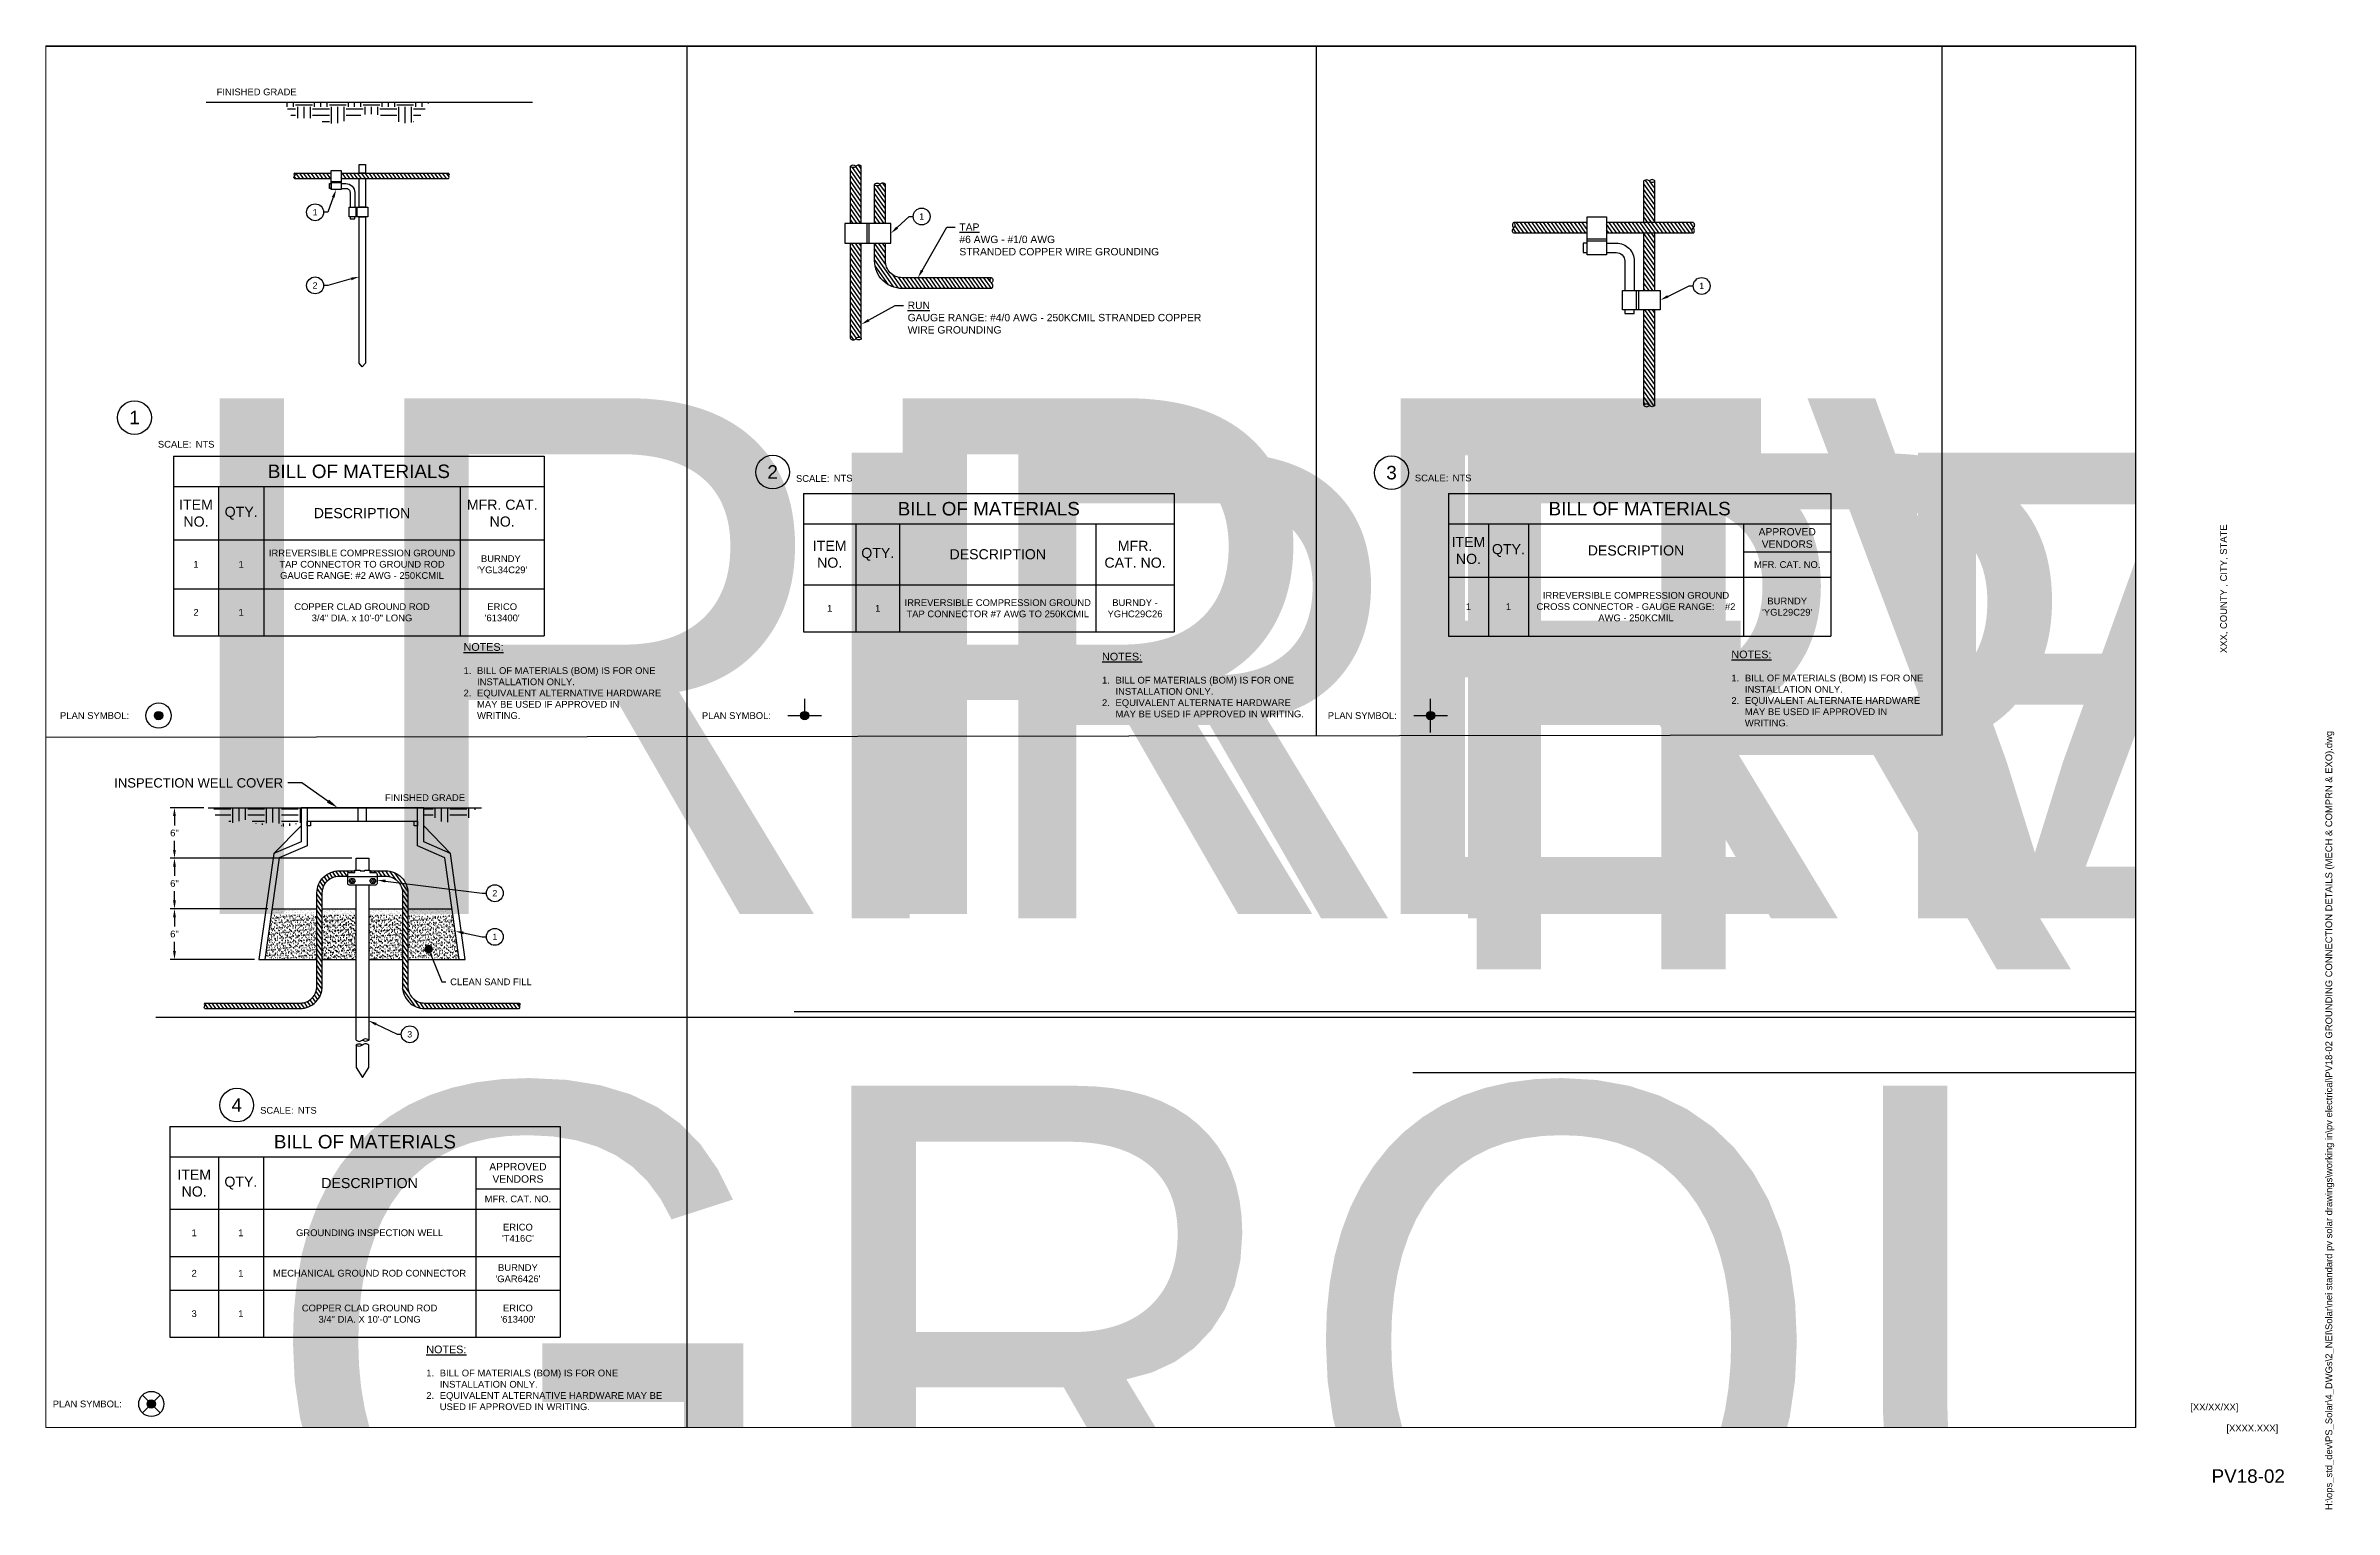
# Paper-space layout 'PV18-02 GROUNDING CONNECTION DETAILS (MECH & COMPRN & EXO)' of a CAD drawing. Header units: feet, sheet in inches. Extents: x 0.8 to 34.7, y 0 to 21.7.
# The model-space entities are those that its viewports show. They can reach past a viewport. Long polylines and large blocks are cut down to what shows.
import ezdxf
from ezdxf import colors
from ezdxf.entities.mleader import LeaderData, LeaderLine
from ezdxf.enums import TextEntityAlignment as Align
from ezdxf.math import Vec2, Vec3

# ---------------------------------------------------------------- set-up
doc = ezdxf.new("R2018")
doc.units = ezdxf.units.FT
doc.header["$MEASUREMENT"] = 0
for name, color, linetype in [('E-DETL', 7, 'Continuous'), ('G-ANNO-DIMS', 1, 'Continuous'), ('G-ANNO-TEXT', 1, 'Continuous'), ('G-ANNO-TTBL', 1, 'Continuous'), ('G-BRDR', 5, 'Continuous')]:
    doc.layers.add(name, color=color, linetype=linetype)
doc.layers.add('G-NPLT', color=67, linetype='Continuous', plot=False)
doc.layers.add('VP', color=31, linetype='Continuous', plot=False)
doc.styles.add('NEI-A', font='arial.ttf')
doc.styles.get("Standard").update_dxf_attribs({"font": 'arial.ttf'})
doc.dimstyles.new('NEI-A', dxfattribs={"dimtxt": 0.1, "dimasz": 0.125, "dimexe": 0.0625, "dimexo": 0.0625, "dimgap": 0.0625, "dimtad": 0, "dimtih": 1, "dimtoh": 1, "dimdec": 4, "dimzin": 3, "dimdsep": 46, "dimlunit": 4, "dimtxsty": 'NEI-A', "dimcen": 0, "dimadec": 0, "dimazin": 0, "dimtfac": 0.75, "dimtdec": 4, "dimtofl": 0, "dimtmove": 0, "dimatfit": 3, "dimfxl": 1, "dimfrac": 1, "dimtolj": 1, "dimtzin": 0, "dimarcsym": 0})
pattern_1 = [(125, (-10.41325, -9.550897), (-0.03839775, -0.0268864), [])]
pattern_2 = [(37.5, (-11.908265, -22.25504), (-0.0018898, 0.05780471), [0, -0.0456, 0, -0.051, 0, -0.04875]), (7.5, (-11.908265, -22.25504), (0.0530933, 0.08466438), [0, -0.0246, 0, -0.0411, 0, -0.01575]), (327.5, (-11.945165, -22.25504), (0.09342426, 0.00016977), [0, -0.015, 0, -0.054, 0, -0.0705]), (317.5, (-11.945165, -22.25504), (0.0901838, 0.02633027), [0, -0.0075, 0, -0.0354, 0, -0.0405])]
pattern_3 = [(125, (-5.91241, -22.25504), (-0.03839775, -0.0268864), [])]
pattern_4 = [(125, (-15.639616, -21.3273), (-0.03839775, -0.026886395), [])]
pattern_5 = [(125, (-32.25058, -23.15954), (-0.03839775, -0.026886395), [])]

psp = doc.layouts.new('PV18-02 GROUNDING CONNECTION DETAILS (MECH & COMPRN & EXO)')

# ---------------------------------------------------------------- texts
at = {"layer": 'G-ANNO-TTBL', "style": 'NEI-A'}
psp.add_text('XXX, COUNTY , CITY, STATE', height=0.1, rotation=90, dxfattribs=at).set_placement((33.097, 13.668), align=Align.MIDDLE)
for s, width, insert, char_height, attachment_point in [('[XX/XX/XX]', 0.85482, (32.595, 1.513), 0.1, 4), ('[XXXX.XXX]', 0.85482, (33.515, 1.2), 0.1, 5), ('PV18-02', 1.7218, (33.455, 0.502), 0.2, 5)]:
    psp.add_mtext_dynamic_manual_height_columns(s, width=width, gutter_width=0.5, heights=[0], dxfattribs=dict(at, insert=insert, char_height=char_height, attachment_point=attachment_point))
at = {"layer": 'G-NPLT', "insert": (34.6, 0), "char_height": 0.1, "width": 13.97168, "attachment_point": 1, "rotation": 90, "style": 'NEI-A'}
psp.add_mtext('H:\\\\ops_std_dev\\\\PS_Solar\\\\4_DWGs\\\\2_NEI\\\\Solar\\\\nei standard pv solar drawings\\\\working in\\\\pv electrical\\\\PV18-02 GROUNDING CONNECTION DETAILS (MECH & COMPRN & EXO).dwg', dxfattribs=at)

msp = doc.modelspace()

# ---------------------------------------------------------------- texts
at = {"layer": 'G-ANNO-TEXT', "char_height": 0.1, "attachment_point": 1, "style": 'NEI-A'}
for s, width, gutter_width, insert in [('FINISHED GRADE', 1.2804074, 0.54688, (2.53867, 19.87132)), ('{\\H1.1429x;\\LNOTES:}\\P\\P\\pxi-2,l2,t2;1.^IBILL OF MATERIALS (BOM) IS FOR ONE INSTALLATION ONLY.\\P2.^IEQUIVALENT ALTERNATIVE HARDWARE MAY BE USED IF APPROVED IN WRITING.', 2.9798647, 0.9375, (6.20167, 11.64378)), ('{\\H1.1429x;\\LNOTES:}\\P\\P\\pxi-2,l2,t2;1.^IBILL OF MATERIALS (BOM) IS FOR ONE INSTALLATION ONLY.\\P2.^IEQUIVALENT ALTERNATE HARDWARE MAY BE USED IF APPROVED IN WRITING.', 2.9943078, 0.9375, (15.67135, 11.50095)), ('{\\H1.1429x;\\LNOTES:}\\P\\P\\pxi-2,l2,t2;1.^IBILL OF MATERIALS (BOM) IS FOR ONE INSTALLATION ONLY.\\P2.^IEQUIVALENT ALTERNATE HARDWARE MAY BE USED IF APPROVED IN WRITING.', 2.8646786, 0.9375, (25.00584, 11.53286)), ('FINISHED GRADE', 1.3864708, 0.54688, (5.03627, 9.4017)), ('{\\H1.1429x;\\LNOTES:}\\P\\P\\pxi-2,l2,t2;1.^IBILL OF MATERIALS (BOM) IS FOR ONE INSTALLATION ONLY.\\P2.^IEQUIVALENT ALTERNATIVE HARDWARE MAY BE USED IF APPROVED IN WRITING.', 3.5106677, 0.9375, (5.64888, 1.22236))]:
    msp.add_mtext_dynamic_manual_height_columns(s, width=width, gutter_width=gutter_width, heights=[0], dxfattribs=dict(at, insert=insert))

# ---------------------------------------------------------------- blocks, each defined once
blk = doc.blocks.new('PLAN_SYMBOL-TEE_CONNECTION')
at = {"linetype": 'Continuous'}
h = blk.add_hatch(color=256, dxfattribs=at)
edge = h.paths.add_edge_path()
edge.add_arc((0.375, 0), 0.0625, 0, 360)
at = {"flags": 128}
for points in [[(0.375, 0), (0.375, 0.25)], [(0.125, 0), (0.625, 0)]]:
    blk.add_lwpolyline(points, dxfattribs=at)
at = {"linetype": 'Continuous'}
blk.add_circle((0.375, 0), 0.0625, dxfattribs=at)
at = {"insert": (-0.125, 0), "char_height": 0.1, "attachment_point": 6, "style": 'NEI-A'}
blk.add_mtext_dynamic_manual_height_columns('PLAN SYMBOL:', width=1.16098, gutter_width=0.547, heights=[0], dxfattribs=at)
blk = doc.blocks.new('*T25')
at = {"layer": 'G-ANNO-TEXT', "color": 0, "linetype": 'ByBlock', "lineweight": -2, "transparency": 16777216}
for p, q in [((0, 0), (5.67, 0)), ((0, 0), (0, -2.116)), ((5.67, 0), (5.67, -2.116)), ((0, -0.45), (5.67, -0.45)), ((0.592, -0.45), (0.592, -2.116)), ((1.185, -0.45), (1.185, -2.116)), ((4.377, -0.45), (4.377, -2.116)), ((4.377, -0.867), (5.67, -0.867)), ((0, -1.24), (5.67, -1.24)), ((0, -2.116), (5.67, -2.116))]:
    blk.add_line(p, q, dxfattribs=at)
at = {"layer": 'G-ANNO-TEXT', "color": 0, "transparency": 16777216, "attachment_point": 5, "style": 'NEI-A'}
for s, insert, char_height, width in [('BILL OF MATERIALS', (2.835, -0.225), 0.2, 5.54996), ('ITEM\\PNO.', (0.296, -0.845), 0.15, 0.47249), ('APPROVED VENDORS', (5.024, -0.659), 0.10938, 1.17249), ('QTY.', (0.889, -0.845), 0.15, 0.47249), ('DESCRIPTION', (2.781, -0.845), 0.15, 3.07249), ('MFR. CAT. NO.', (5.024, -1.054), 0.1, 1.17249), ('1', (0.296, -1.678), 0.1, 0.47249), ('1', (0.889, -1.678), 0.1, 0.47249), ('\\A1;IRREVERSIBLE COMPRESSION GROUND\\PCROSS CONNECTOR - GAUGE RANGE:    #2 AWG - 250KCMIL', (2.781, -1.678), 0.1, 3.07249), ("BURNDY\\P'YGL29C29'", (5.024, -1.678), 0.1, 1.17249)]:
    blk.add_mtext(s, dxfattribs=dict(at, insert=insert, char_height=char_height, width=width))
blk = doc.blocks.new('_TagCircle')
at = {"color": 0, "linetype": 'ByBlock', "lineweight": -2, "transparency": 16777216}
blk.add_circle((0, 0), 0.125, dxfattribs=at)
at = {"color": 0, "transparency": 16777216, "style": 'NEI-A'}
blk.add_attdef('TAGNUMBER', text='', height=0.09375, dxfattribs=at).set_placement((0, -0.046875), align=Align.CENTER)
blk = doc.blocks.new('COMPRESSION_CROSS')
at = {"layer": 'E-DETL', "linetype": 'Continuous'}
h = blk.add_hatch(dxfattribs=at)
h.set_pattern_fill('ANSI31', color=3, scale=0.375, angle=80)
h.set_pattern_definition(pattern_1)
edge = h.paths.add_edge_path()
edge.add_spline(control_points=[(2.09, 0.616), (2.09, 0.606), (2.045, 0.586), (2.022, 0.606), (2.01, 0.616)], knot_values=[0.178885, 0.178885, 0.178885, 0.178885, 0.200978, 0.223338, 0.223338, 0.223338, 0.223338], degree=3, periodic=0)
edge.add_spline(control_points=[(2.01, 0.616), (1.999, 0.626), (1.976, 0.646), (1.93, 0.626), (1.93, 0.616)], knot_values=[0.134164, 0.134164, 0.134164, 0.134164, 0.156525, 0.178885, 0.178885, 0.178885, 0.178885], degree=3, periodic=0)
edge.add_line((1.93, 0.616), (1.93, 0))
edge.add_line((1.93, 0), (2.09, 0))
edge.add_line((2.09, 0), (2.09, 0.613))
h = blk.add_hatch(dxfattribs=at)
h.set_pattern_fill('ANSI31', color=3, scale=0.375, angle=80)
h.set_pattern_definition(pattern_1)
edge = h.paths.add_edge_path()
edge.add_line((1.087, -0.16), (1.087, 0))
edge.add_line((1.087, 0), (0.003, 0))
edge.add_spline(control_points=[(0, 0), (0.01, -0.001), (0.03, -0.046), (0.01, -0.069), (0, -0.08)], knot_values=[0.178885, 0.178885, 0.178885, 0.178885, 0.200978, 0.223338, 0.223338, 0.223338, 0.223338], degree=3, periodic=0)
edge.add_spline(control_points=[(0, -0.08), (-0.01, -0.091), (-0.03, -0.114), (-0.01, -0.16), (0, -0.16)], knot_values=[0.134164, 0.134164, 0.134164, 0.134164, 0.156525, 0.178885, 0.178885, 0.178885, 0.178885], degree=3, periodic=0)
edge.add_line((0, -0.16), (1.087, -0.16))
h = blk.add_hatch(dxfattribs=at)
h.set_pattern_fill('ANSI31', color=3, scale=0.375, angle=80)
h.set_pattern_definition(pattern_1)
edge = h.paths.add_edge_path()
edge.add_spline(control_points=[(2.658, -0.16), (2.649, -0.159), (2.629, -0.114), (2.649, -0.091), (2.659, -0.08)], knot_values=[0.178885, 0.178885, 0.178885, 0.178885, 0.200978, 0.223338, 0.223338, 0.223338, 0.223338], degree=3, periodic=0)
edge.add_spline(control_points=[(2.659, -0.08), (2.669, -0.069), (2.689, -0.046), (2.669, 0), (2.659, 0)], knot_values=[0.134164, 0.134164, 0.134164, 0.134164, 0.156525, 0.178885, 0.178885, 0.178885, 0.178885], degree=3, periodic=0)
edge.add_line((2.659, 0), (1.376, 0))
edge.add_line((1.376, 0), (1.376, -0.16))
edge.add_line((1.376, -0.16), (2.656, -0.16))
h = blk.add_hatch(dxfattribs=at)
h.set_pattern_fill('ANSI31', color=3, scale=0.375, angle=80)
h.set_pattern_definition(pattern_1)
h.paths.add_polyline_path([(2.09, -0.16), (1.93, -0.16), (1.93, -1.007), (2.09, -1.007)])
h = blk.add_hatch(dxfattribs=at)
h.set_pattern_fill('ANSI31', color=3, scale=0.375, angle=80)
h.set_pattern_definition([(125, (-31.826837, -23.31595), (-0.03839775, -0.026886395), [])])
edge = h.paths.add_edge_path()
edge.add_line((2.09, -1.296), (1.93, -1.296))
edge.add_line((1.93, -1.296), (1.93, -2.712))
edge.add_spline(control_points=[(1.93, -2.712), (1.931, -2.703), (1.976, -2.683), (1.999, -2.703), (2.01, -2.713)], knot_values=[0.178885, 0.178885, 0.178885, 0.178885, 0.200978, 0.223338, 0.223338, 0.223338, 0.223338], degree=3, periodic=0)
edge.add_spline(control_points=[(2.01, -2.713), (2.022, -2.723), (2.045, -2.743), (2.09, -2.723), (2.09, -2.713)], knot_values=[0.134164, 0.134164, 0.134164, 0.134164, 0.156525, 0.178885, 0.178885, 0.178885, 0.178885], degree=3, periodic=0)
edge.add_line((2.09, -2.713), (2.09, -1.296))
at = {"layer": 'E-DETL', "color": 3, "linetype": 'Continuous'}
for points in [[(1.93, 0), (1.93, 0.616)], [(2.09, 0), (2.09, 0.616)], [(1.087, 0), (0, 0)], [(2.659, 0), (1.376, 0)], [(1.087, -0.16), (0, -0.16)], [(2.659, -0.16), (1.376, -0.16)], [(1.93, -1.007), (1.93, -0.16)], [(2.09, -1.007), (2.09, -0.16)], [(1.93, -2.713), (1.93, -1.296)], [(2.09, -2.713), (2.09, -1.296)]]:
    blk.add_lwpolyline(points, dxfattribs=at)
at = {"layer": 'E-DETL', "color": 4, "linetype": 'Continuous'}
for points in [[(1.087, 0.083), (1.376, 0.083), (1.376, -0.478), (1.087, -0.478)], [(1.03, -0.446), (1.087, -0.446), (1.087, -0.306), (1.03, -0.306)], [(1.613, -1.007), (2.173, -1.007), (2.173, -1.296), (1.613, -1.296)], [(1.785, -1.296), (1.645, -1.296), (1.645, -1.353), (1.785, -1.353)]]:
    blk.add_lwpolyline(points, close=True, dxfattribs=at)
for points in [[(1.087, -0.243), (1.376, -0.243)], [(1.087, -0.274), (1.376, -0.274)], [(1.817, -1.007), (1.817, -1.296)], [(1.848, -1.007), (1.848, -1.295)]]:
    blk.add_lwpolyline(points, dxfattribs=at)
for points in [[(1.376, -0.306), (1.52, -0.306, -0.414214), (1.785, -0.571), (1.785, -1.007)], [(1.376, -0.446), (1.52, -0.446, -0.414214), (1.645, -0.571), (1.645, -1.007)]]:
    blk.add_lwpolyline(points, format="xyb", dxfattribs=at)
at = {"layer": 'E-DETL', "color": 3, "linetype": 'Continuous'}
for points in [[(1.93, 0.616), (1.93, 0.626), (1.976, 0.646), (1.999, 0.626), (2.01, 0.616), (2.022, 0.606), (2.045, 0.586), (2.113, 0.616), (2.045, 0.646), (2.022, 0.626), (2.01, 0.616)], [(0, -0.16), (-0.01, -0.16), (-0.03, -0.114), (-0.01, -0.091), (0, -0.08), (0.01, -0.069), (0.03, -0.046), (0, 0.023), (-0.03, -0.046), (-0.01, -0.069), (0, -0.08)], [(2.659, 0), (2.669, 0), (2.689, -0.046), (2.669, -0.069), (2.659, -0.08), (2.649, -0.091), (2.629, -0.114), (2.659, -0.183), (2.689, -0.114), (2.669, -0.091), (2.659, -0.08)], [(2.09, -2.713), (2.09, -2.723), (2.045, -2.743), (2.022, -2.723), (2.01, -2.713), (1.999, -2.703), (1.976, -2.683), (1.908, -2.713), (1.976, -2.743), (1.999, -2.723), (2.01, -2.713)]]:
    blk.add_open_spline(points, degree=3, knots=[0.1341641, 0.1341641, 0.1341641, 0.1341641, 0.1565248, 0.1788854, 0.1788854, 0.1788854, 0.2012461, 0.2236068, 0.2459675, 0.268328, 0.268328, 0.268328, 0.268328], dxfattribs=at)
blk = doc.blocks.new('PLAN_SYMBOL-CROSS_CONNECTION')
at = {"linetype": 'Continuous'}
h = blk.add_hatch(color=256, dxfattribs=at)
edge = h.paths.add_edge_path()
edge.add_arc((0.375, 0), 0.0625, 0, 360)
at = {"flags": 128}
for points in [[(0.375, -0.25), (0.375, 0.25)], [(0.125, 0), (0.625, 0)]]:
    blk.add_lwpolyline(points, dxfattribs=at)
at = {"linetype": 'Continuous'}
blk.add_circle((0.375, 0), 0.0625, dxfattribs=at)
at = {"insert": (-0.125, 0), "char_height": 0.1, "attachment_point": 6, "style": 'NEI-A'}
blk.add_mtext_dynamic_manual_height_columns('PLAN SYMBOL:', width=1.11095, gutter_width=0.547, heights=[0], dxfattribs=at)
blk = doc.blocks.new('*T26')
at = {"layer": 'G-ANNO-TEXT', "color": 0, "linetype": 'ByBlock', "lineweight": -2, "transparency": 16777216}
for p, q in [((0, 0), (5.787, 0)), ((0, 0), (0, -3.125)), ((5.787, 0), (5.787, -3.125)), ((0, -0.45), (5.787, -0.45)), ((0.719, -0.45), (0.719, -3.125)), ((1.387, -0.45), (1.387, -3.125)), ((4.537, -0.45), (4.537, -3.125)), ((4.537, -0.921), (5.787, -0.921)), ((0, -1.225), (5.787, -1.225)), ((0, -1.925), (5.787, -1.925)), ((0, -2.425), (5.787, -2.425)), ((0, -3.125), (5.787, -3.125))]:
    blk.add_line(p, q, dxfattribs=at)
at = {"layer": 'G-ANNO-TEXT', "color": 0, "transparency": 16777216, "attachment_point": 5, "style": 'NEI-A'}
for s, insert, char_height, width in [('BILL OF MATERIALS', (2.893, -0.225), 0.2, 5.66694), ('ITEM\\PNO.', (0.36, -0.838), 0.15, 0.59902), ('APPROVED VENDORS', (5.162, -0.686), 0.10938, 1.13), ('QTY.', (1.053, -0.838), 0.15, 0.54792), ('DESCRIPTION', (2.962, -0.838), 0.15, 3.03), ('MFR. CAT. NO.', (5.162, -1.073), 0.1, 1.13), ('1', (0.36, -1.575), 0.1, 0.59902), ('1', (1.053, -1.575), 0.1, 0.54792), ('GROUNDING INSPECTION WELL', (2.962, -1.575), 0.1, 3.03), ("ERICO\\P'T416C'", (5.162, -1.575), 0.1, 1.13), ('2', (0.36, -2.175), 0.1, 0.59902), ('1', (1.053, -2.175), 0.1, 0.54792), ('MECHANICAL GROUND ROD CONNECTOR', (2.962, -2.175), 0.1, 3.03), ("BURNDY\\P'GAR6426'", (5.162, -2.175), 0.1, 1.13), ('\\A1;COPPER CLAD GROUND ROD \\P3/4" DIA. X 10\'-0" LONG', (2.962, -2.775), 0.1, 3.03), ("ERICO\\P'613400'", (5.162, -2.775), 0.1, 1.13), ('3', (0.36, -2.775), 0.1, 0.59902), ('1', (1.053, -2.775), 0.1, 0.54792)]:
    blk.add_mtext(s, dxfattribs=dict(at, insert=insert, char_height=char_height, width=width))
blk = doc.blocks.new('*D27')
at = {"layer": 'Defpoints', "color": 0, "transparency": 16777216}
for p in [(2.414, 9.202), (1.914, 8.452), (4.607, 8.452)]:
    blk.add_point(p, dxfattribs=at)
at = {"layer": 'G-ANNO-DIMS', "color": 0, "lineweight": -2, "transparency": 16777216}
for p, q in [((2.351, 9.202), (1.851, 9.202)), ((1.914, 9.077), (1.914, 8.94)), ((1.914, 8.577), (1.914, 8.713)), ((4.545, 8.452), (1.851, 8.452))]:
    blk.add_line(p, q, dxfattribs=at)
at = {"layer": 'G-ANNO-DIMS', "color": 0, "transparency": 16777216}
for points in [[(1.893, 9.077), (1.935, 9.077), (1.914, 9.202)], [(1.893, 8.577), (1.935, 8.577), (1.914, 8.452)]]:
    blk.add_solid(points, dxfattribs=at)
at = {"layer": 'G-ANNO-DIMS', "color": 0, "transparency": 16777216, "insert": (1.914, 8.827), "char_height": 0.1, "attachment_point": 5, "style": 'NEI-A'}
blk.add_mtext('\\A1;6"', dxfattribs=at)
blk = doc.blocks.new('*D28')
at = {"layer": 'Defpoints', "color": 0, "transparency": 16777216}
for p in [(4.607, 8.452), (1.914, 7.702), (3.362, 7.702)]:
    blk.add_point(p, dxfattribs=at)
at = {"layer": 'G-ANNO-DIMS', "color": 0, "lineweight": -2, "transparency": 16777216}
for p, q in [((4.545, 8.452), (1.851, 8.452)), ((1.914, 8.327), (1.914, 8.19)), ((1.914, 7.827), (1.914, 7.963)), ((3.3, 7.702), (1.851, 7.702))]:
    blk.add_line(p, q, dxfattribs=at)
at = {"layer": 'G-ANNO-DIMS', "color": 0, "transparency": 16777216}
for points in [[(1.893, 8.327), (1.935, 8.327), (1.914, 8.452)], [(1.893, 7.827), (1.935, 7.827), (1.914, 7.702)]]:
    blk.add_solid(points, dxfattribs=at)
at = {"layer": 'G-ANNO-DIMS', "color": 0, "transparency": 16777216, "insert": (1.914, 8.077), "char_height": 0.1, "attachment_point": 5, "style": 'NEI-A'}
blk.add_mtext('\\A1;6"', dxfattribs=at)
blk = doc.blocks.new('*D29')
at = {"layer": 'Defpoints', "color": 0, "transparency": 16777216}
for p in [(3.362, 7.702), (1.914, 6.952), (3.166, 6.952)]:
    blk.add_point(p, dxfattribs=at)
at = {"layer": 'G-ANNO-DIMS', "color": 0, "lineweight": -2, "transparency": 16777216}
for p, q in [((3.3, 7.702), (1.851, 7.702)), ((1.914, 7.577), (1.914, 7.44)), ((1.914, 7.077), (1.914, 7.213)), ((3.103, 6.952), (1.851, 6.952))]:
    blk.add_line(p, q, dxfattribs=at)
at = {"layer": 'G-ANNO-DIMS', "color": 0, "transparency": 16777216}
for points in [[(1.893, 7.577), (1.935, 7.577), (1.914, 7.702)], [(1.893, 7.077), (1.935, 7.077), (1.914, 6.952)]]:
    blk.add_solid(points, dxfattribs=at)
at = {"layer": 'G-ANNO-DIMS', "color": 0, "transparency": 16777216, "insert": (1.914, 7.327), "char_height": 0.1, "attachment_point": 5, "style": 'NEI-A'}
blk.add_mtext('\\A1;6"', dxfattribs=at)
blk = doc.blocks.new('_Dot')
at = {"color": 0, "linetype": 'ByBlock', "lineweight": -2}
blk.add_line((-0.5, 0), (-1, 0), dxfattribs=at)
at = {"color": 0, "linetype": 'ByBlock', "const_width": 0.5}
blk.add_lwpolyline([(-0.25, 0, 1), (0.25, 0, 1)], format="xyb", close=True, dxfattribs=at)
blk = doc.blocks.new('PLAN_SYMBOL-GROUNDING_TEST_WELL')
at = {"linetype": 'Continuous'}
h = blk.add_hatch(color=256, dxfattribs=at)
edge = h.paths.add_edge_path()
edge.add_arc((0.312, 0), 0.0625, 0, 360)
for points in [[(0.18, -0.133), (0.445, 0.133)], [(0.445, -0.133), (0.18, 0.133)]]:
    blk.add_lwpolyline(points)
for radius in [0.187, 0.0625]:
    blk.add_circle((0.312, 0), radius, dxfattribs=at)
at = {"insert": (-0.125, 0), "char_height": 0.1, "attachment_point": 6, "style": 'NEI-A'}
blk.add_mtext_dynamic_manual_height_columns('PLAN SYMBOL:', width=1.04472, gutter_width=0.547, heights=[0], dxfattribs=at)
blk = doc.blocks.new('GROUNDING_TEST_WELL')
at = {"layer": 'E-DETL', "linetype": 'Continuous'}
h = blk.add_hatch(dxfattribs=at)
h.set_pattern_fill('EARTH', color=9)
h.paths.add_polyline_path([(-0.91, 0), (-2.206, 0), (-2.168, -0.172), (-1.991, -0.177), (-1.965, -0.236), (-1.687, -0.166), (-1.526, -0.273), (-1.366, -0.204), (-1.136, -0.289), (-0.91, -0.22)])
h = blk.add_hatch(dxfattribs=at)
h.set_pattern_fill('EARTH', color=9)
h.paths.add_polyline_path([(1.696, 0), (0.91, 0), (0.91, -0.198), (1.083, -0.15), (1.242, -0.241), (1.359, -0.118), (1.589, -0.15)])
h = blk.add_hatch(dxfattribs=at)
h.set_pattern_fill('ANSI31', color=3, scale=0.375, angle=80)
h.set_pattern_definition(pattern_3)
edge = h.paths.add_edge_path()
edge.add_line((-0.594, -2.648), (-0.594, -1.265))
edge.add_arc((-0.344, -1.265), 0.25, 90, 180, ccw=False)
edge.add_line((-0.344, -1.015), (-0.218, -1.015))
edge.add_line((-0.218, -1.015), (-0.218, -0.985))
edge.add_arc((-0.194, -0.985), 0.0234, 90, 180, ccw=False)
edge.add_line((-0.194, -0.961), (-0.113, -0.961))
edge.add_line((-0.113, -0.961), (-0.113, -0.935))
edge.add_line((-0.113, -0.935), (-0.344, -0.935))
edge.add_arc((-0.344, -1.265), 0.33, 90, 180)
edge.add_line((-0.674, -1.265), (-0.674, -2.648))
edge.add_arc((-0.924, -2.648), 0.25, -90, 0, ccw=False)
edge.add_line((-0.924, -2.898), (-2.335, -2.898))
edge.add_spline(control_points=[(-2.335, -2.898), (-2.33, -2.898), (-2.32, -2.921), (-2.33, -2.932), (-2.335, -2.938), (-2.34, -2.943), (-2.35, -2.955), (-2.34, -2.978), (-2.335, -2.978)], knot_values=[0.134164, 0.134164, 0.134164, 0.134164, 0.156525, 0.178885, 0.178885, 0.178885, 0.201246, 0.223607, 0.223607, 0.223607, 0.223607], degree=3, periodic=0)
edge.add_line((-2.335, -2.978), (-0.924, -2.978))
edge.add_arc((-0.924, -2.648), 0.33, 270, 360)
h = blk.add_hatch(dxfattribs=at)
h.set_pattern_fill('ANSI31', color=3, scale=0.375, angle=80)
h.set_pattern_definition(pattern_3)
edge = h.paths.add_edge_path()
edge.add_line((0.924, -2.978), (2.327, -2.978))
edge.add_spline(control_points=[(2.327, -2.978), (2.332, -2.978), (2.342, -2.955), (2.332, -2.943), (2.327, -2.938), (2.322, -2.932), (2.312, -2.921), (2.322, -2.898), (2.327, -2.898)], knot_values=[0.134164, 0.134164, 0.134164, 0.134164, 0.156525, 0.178885, 0.178885, 0.178885, 0.201246, 0.223607, 0.223607, 0.223607, 0.223607], degree=3, periodic=0)
edge.add_line((2.322, -2.898), (0.924, -2.898))
edge.add_arc((0.924, -2.648), 0.25, 180, 270, ccw=False)
edge.add_line((0.674, -2.648), (0.674, -1.265))
edge.add_arc((0.344, -1.265), 0.33, 0, 90)
edge.add_line((0.344, -0.935), (0.113, -0.935))
edge.add_line((0.113, -0.935), (0.113, -0.961))
edge.add_line((0.113, -0.961), (0.194, -0.961))
edge.add_arc((0.194, -0.985), 0.0234, 0, 90, ccw=False)
edge.add_line((0.218, -0.985), (0.218, -1.015))
edge.add_line((0.218, -1.015), (0.344, -1.015))
edge.add_arc((0.344, -1.265), 0.25, 0, 90, ccw=False)
edge.add_line((0.594, -1.265), (0.594, -2.648))
edge.add_arc((0.924, -2.648), 0.33, 180, 270)
h = blk.add_hatch(dxfattribs=at)
h.set_pattern_fill('AR-SAND', color=9, scale=0.03)
h.set_pattern_definition(pattern_2)
h.paths.add_polyline_path([(-1.445, -2.25), (-0.674, -2.25), (-0.674, -1.5), (-1.339, -1.5)])
h = blk.add_hatch(dxfattribs=at)
h.set_pattern_fill('AR-SAND', color=9, scale=0.03)
h.set_pattern_definition(pattern_2)
h.paths.add_polyline_path([(-0.594, -2.25), (-0.094, -2.25), (-0.094, -1.5), (-0.594, -1.5)])
h = blk.add_hatch(dxfattribs=at)
h.set_pattern_fill('AR-SAND', color=9, scale=0.03)
h.set_pattern_definition([(37.5, (-11.220765, -22.25504), (-0.0018898, 0.05780471), [0, -0.0456, 0, -0.051, 0, -0.04875]), (7.5, (-11.220765, -22.25504), (0.0530933, 0.08466438), [0, -0.0246, 0, -0.0411, 0, -0.01575]), (327.5, (-11.257665, -22.25504), (0.09342426, 0.00016977), [0, -0.015, 0, -0.054, 0, -0.0705]), (317.5, (-11.257665, -22.25504), (0.0901838, 0.02633027), [0, -0.0075, 0, -0.0354, 0, -0.0405])])
h.paths.add_polyline_path([(0.094, -2.25), (0.594, -2.25), (0.594, -1.5), (0.094, -1.5)])
h = blk.add_hatch(dxfattribs=at)
h.set_pattern_fill('AR-SAND', color=9, scale=0.03)
h.set_pattern_definition([(37.5, (-11.91241, -22.25504), (-0.0018898, 0.05780471), [0, -0.0456, 0, -0.051, 0, -0.04875]), (7.5, (-11.91241, -22.25504), (0.0530933, 0.08466438), [0, -0.0246, 0, -0.0411, 0, -0.01575]), (327.5, (-11.94931, -22.25504), (0.09342426, 0.00016977), [0, -0.015, 0, -0.054, 0, -0.0705]), (317.5, (-11.94931, -22.25504), (0.0901838, 0.02633027), [0, -0.0075, 0, -0.0354, 0, -0.0405])])
h.paths.add_polyline_path([(0.674, -2.25), (1.436, -2.25), (1.331, -1.5), (0.674, -1.5)])
at = {"layer": 'E-DETL', "color": 4, "linetype": 'Continuous'}
blk.add_line((-2.287, 0), (1.768, 0), dxfattribs=at)
at = {"layer": 'E-DETL', "color": 5, "linetype": 'Continuous'}
for p, q in [((-0.062, -0.2), (-0.062, 0)), ((0.062, -0.2), (0.062, 0))]:
    blk.add_line(p, q, dxfattribs=at)
for points in [[(0.674, -2.25), (1.527, -2.25), (1.306, -0.68), (0.91, -0.507), (0.91, 0), (-0.91, 0), (-0.91, -0.504), (-1.314, -0.68), (-1.535, -2.25), (-0.674, -2.25)], [(-0.82, 0), (-0.82, -0.563), (-1.232, -0.742), (-1.445, -2.25)], [(1.436, -2.25), (1.224, -0.742), (0.82, -0.566), (0.82, 0)], [(-0.91, -0.27), (-1.314, -0.68)], [(-0.82, -0.2), (0.82, -0.2)], [(0.91, -0.27), (1.306, -0.68)], [(-0.594, -2.25), (-0.094, -2.25)], [(0.094, -2.25), (0.594, -2.25)]]:
    blk.add_lwpolyline(points, dxfattribs=at)
for points in [[(-0.82, -0.2), (-0.77, -0.2), (-0.77, -0.27), (-0.82, -0.27)], [(0.77, -0.2), (0.82, -0.2), (0.82, -0.27), (0.77, -0.27)]]:
    blk.add_lwpolyline(points, close=True, dxfattribs=at)
at = {"layer": 'E-DETL', "color": 3, "linetype": 'Continuous'}
for points in [[(-2.335, -2.898), (-0.924, -2.898, 0.414214), (-0.674, -2.648), (-0.674, -1.265, -0.414214), (-0.344, -0.935), (-0.113, -0.935)], [(-2.335, -2.978), (-0.924, -2.978, 0.414214), (-0.594, -2.648), (-0.594, -1.265, -0.414214), (-0.344, -1.015), (-0.218, -1.015)], [(0.113, -0.935), (0.344, -0.935, -0.414214), (0.674, -1.265), (0.674, -2.648, 0.414214), (0.924, -2.898), (2.327, -2.898)], [(0.218, -1.015), (0.344, -1.015, -0.414214), (0.594, -1.265), (0.594, -2.648, 0.414214), (0.924, -2.978), (2.327, -2.978)]]:
    blk.add_lwpolyline(points, format="xyb", dxfattribs=at)
at = {"layer": 'E-DETL', "color": 4, "linetype": 'Continuous'}
blk.add_lwpolyline([(-0.113, -0.961), (-0.113, -0.925), (-0.035, -0.925), (-0.035, -0.938), (0.035, -0.938), (0.035, -0.925), (0.113, -0.925), (0.113, -0.961), (0.194, -0.961, -0.414214), (0.218, -0.985), (0.218, -1.124, -0.414445), (0.194, -1.148), (-0.194, -1.148, -0.414214), (-0.218, -1.124), (-0.218, -0.985, -0.414214), (-0.194, -0.961)], format="xyb", close=True, dxfattribs=at)
at = {"layer": 'E-DETL', "color": 7, "linetype": 'Continuous'}
for points in [[(-0.094, -0.925), (-0.094, -0.75), (0.094, -0.75), (0.094, -0.925)], [(-0.094, -3.446), (-0.094, -1.148)], [(0.094, -1.148), (0.094, -3.446)], [(-0.094, -3.521), (-0.094, -3.856), (0, -4), (0.094, -3.856), (0.094, -3.521)]]:
    blk.add_lwpolyline(points, dxfattribs=at)
at = {"layer": 'E-DETL', "color": 3, "linetype": 'Continuous'}
blk.add_lwpolyline([(-0.035, -0.935), (0.035, -0.935)], dxfattribs=at)
at = {"layer": 'E-DETL', "color": 4, "linetype": 'Continuous'}
blk.add_lwpolyline([(-0.218, -1.02), (0.218, -1.02)], dxfattribs=at)
for points in [[(-0.175, -1.049), (-0.131, -1.049), (-0.109, -1.087), (-0.131, -1.126), (-0.175, -1.126), (-0.197, -1.087)], [(0.132, -1.049), (0.176, -1.049), (0.198, -1.087), (0.176, -1.126), (0.132, -1.126), (0.11, -1.087)]]:
    blk.add_lwpolyline(points, close=True, dxfattribs=at)
at = {"layer": 'E-DETL', "color": 9, "linetype": 'Continuous'}
for points in [[(-1.339, -1.5), (-0.674, -1.5)], [(-0.594, -1.5), (-0.094, -1.5)], [(0.094, -1.5), (0.594, -1.5)], [(0.674, -1.5), (1.331, -1.5)]]:
    blk.add_lwpolyline(points, dxfattribs=at)
at = {"layer": 'E-DETL', "color": 4, "linetype": 'Continuous'}
for centre in [(-0.154, -1.087), (0.154, -1.087)]:
    blk.add_circle(centre, 0.0203, dxfattribs=at)
at = {"layer": 'E-DETL', "color": 3, "linetype": 'Continuous'}
for points in [[(-2.335, -2.978), (-2.34, -2.978), (-2.35, -2.955), (-2.34, -2.943), (-2.335, -2.938), (-2.33, -2.932), (-2.32, -2.921), (-2.335, -2.886), (-2.35, -2.921), (-2.34, -2.932), (-2.335, -2.938)], [(2.327, -2.978), (2.332, -2.978), (2.342, -2.955), (2.332, -2.943), (2.327, -2.938), (2.322, -2.932), (2.312, -2.921), (2.327, -2.886), (2.342, -2.921), (2.332, -2.932), (2.327, -2.938)]]:
    blk.add_open_spline(points, degree=3, knots=[0.1341641, 0.1341641, 0.1341641, 0.1341641, 0.1565248, 0.1788854, 0.1788854, 0.1788854, 0.2012461, 0.2236068, 0.2459675, 0.2683278, 0.2683278, 0.2683278, 0.2683278], dxfattribs=at)
at = {"layer": 'E-DETL', "color": 7, "linetype": 'Continuous'}
for points in [[(-0.094, -3.446), (-0.047, -3.466), (0, -3.446), (0.047, -3.426), (0.094, -3.446), (0.047, -3.466), (0, -3.446)], [(0.094, -3.521), (0.047, -3.501), (0, -3.521), (-0.047, -3.541), (-0.094, -3.521), (-0.047, -3.501), (0, -3.521)]]:
    blk.add_spline(points, degree=3, dxfattribs=at)
blk = doc.blocks.new('*T24')
at = {"layer": 'G-ANNO-TEXT', "color": 0, "linetype": 'ByBlock', "lineweight": -2, "transparency": 16777216}
for p, q in [((0, 0), (5.5, 0)), ((0, 0), (0, -2.666)), ((5.5, 0), (5.5, -2.666)), ((0, -0.45), (5.5, -0.45)), ((0.668, -0.45), (0.668, -2.666)), ((1.341, -0.45), (1.341, -2.666)), ((4.25, -0.45), (4.25, -2.666)), ((0, -1.24), (5.5, -1.24)), ((0, -1.966), (5.5, -1.966)), ((0, -2.666), (5.5, -2.666))]:
    blk.add_line(p, q, dxfattribs=at)
at = {"layer": 'G-ANNO-TEXT', "color": 0, "transparency": 16777216, "attachment_point": 5, "style": 'NEI-A'}
for s, insert, char_height, width in [('BILL OF MATERIALS', (2.75, -0.225), 0.2, 5.38), ('ITEM\\PNO.', (0.334, -0.845), 0.15, 0.54762), ('MFR. CAT. NO.', (4.875, -0.845), 0.15, 1.13), ('QTY.', (1.004, -0.845), 0.15, 0.55358), ('DESCRIPTION', (2.796, -0.845), 0.15, 2.7888), ('1', (0.334, -1.603), 0.1, 0.54762), ('1', (1.004, -1.603), 0.1, 0.55358), ('\\A1;IRREVERSIBLE COMPRESSION GROUND\\PTAP CONNECTOR TO GROUND ROD\\PGAUGE RANGE: #2 AWG - 250KCMIL', (2.796, -1.603), 0.1, 2.7888), ("BURNDY  'YGL34C29'", (4.875, -1.603), 0.1, 1.13), ('2', (0.334, -2.316), 0.1, 0.54762), ('1', (1.004, -2.316), 0.1, 0.55358), ('\\A1;COPPER CLAD GROUND ROD \\P3/4" DIA. x 10\'-0" LONG', (2.796, -2.316), 0.1, 2.7888), ("ERICO  \\P'613400'", (4.875, -2.316), 0.1, 1.13)]:
    blk.add_mtext(s, dxfattribs=dict(at, insert=insert, char_height=char_height, width=width))
blk = doc.blocks.new('COMPRESSION_GROUND_ROD')
at = {"layer": 'E-DETL', "linetype": 'Continuous'}
h = blk.add_hatch(dxfattribs=at)
h.set_pattern_fill('ANSI31', color=3, scale=0.375, angle=80)
h.set_pattern_definition(pattern_4)
edge = h.paths.add_edge_path()
edge.add_line((-0.462, -0.208), (-0.462, -0.126))
edge.add_line((-0.462, -0.126), (-1.004, -0.126))
edge.add_spline(control_points=[(-1.005, -0.167), (-1.01, -0.161), (-1.021, -0.15), (-1.005, -0.115), (-0.99, -0.15), (-1, -0.161), (-1.005, -0.167), (-1.01, -0.173), (-1.021, -0.185), (-1.01, -0.208), (-1.005, -0.208)], knot_values=[0.13714, 0.13714, 0.13714, 0.13714, 0.159997, 0.182854, 0.20571, 0.228567, 0.228567, 0.228567, 0.251424, 0.27428, 0.27428, 0.27428, 0.27428], degree=3, periodic=0)
edge.add_line((-1.005, -0.208), (-0.462, -0.208))
h = blk.add_hatch(dxfattribs=at)
h.set_pattern_fill('ANSI31', color=3, scale=0.375, angle=80)
h.set_pattern_definition(pattern_4)
edge = h.paths.add_edge_path()
edge.add_spline(control_points=[(1.275, -0.208), (1.281, -0.208), (1.291, -0.185), (1.281, -0.173), (1.275, -0.167), (1.27, -0.161), (1.26, -0.15), (1.275, -0.115), (1.291, -0.15), (1.281, -0.161), (1.275, -0.167)], knot_values=[0.13714, 0.13714, 0.13714, 0.13714, 0.159997, 0.182854, 0.182854, 0.182854, 0.205711, 0.228567, 0.251424, 0.27428, 0.27428, 0.27428, 0.27428], degree=3, periodic=0)
edge.add_line((1.255, -0.126), (0.047, -0.126))
edge.add_line((0.047, -0.126), (0.047, -0.126))
edge.add_line((0.047, -0.126), (-0.047, -0.126))
edge.add_line((-0.047, -0.126), (-0.317, -0.126))
edge.add_line((-0.317, -0.126), (-0.317, -0.208))
edge.add_line((-0.317, -0.208), (1.275, -0.208))
at = {"layer": 'E-DETL', "color": 7, "linetype": 'Continuous'}
for points in [[(-0.047, 0), (0.047, 0), (0.047, -0.126), (-0.047, -0.126)], [(-0.047, -0.208), (0.047, -0.208), (0.047, -0.633), (-0.047, -0.633)], [(-0.047, -0.778), (0.047, -0.778), (0.047, -2.949), (-0.002, -3), (-0.047, -2.949)]]:
    blk.add_lwpolyline(points, close=True, dxfattribs=at)
at = {"layer": 'E-DETL', "color": 3, "linetype": 'Continuous'}
for points in [[(-1.005, -0.126), (-0.462, -0.126)], [(-1.005, -0.208), (-0.462, -0.208)], [(-0.317, -0.126), (1.275, -0.126)], [(-0.317, -0.208), (1.275, -0.208)]]:
    blk.add_lwpolyline(points, dxfattribs=at)
at = {"layer": 'E-DETL', "color": 4, "linetype": 'Continuous'}
for points in [[(-0.49, -0.283), (-0.462, -0.283), (-0.462, -0.353), (-0.49, -0.353)], [(-0.462, -0.089), (-0.317, -0.089), (-0.317, -0.369), (-0.462, -0.369)], [(-0.199, -0.633), (0.081, -0.633), (0.081, -0.778), (-0.199, -0.778)], [(-0.183, -0.807), (-0.113, -0.807), (-0.113, -0.778), (-0.183, -0.778)]]:
    blk.add_lwpolyline(points, close=True, dxfattribs=at)
for points in [[(-0.462, -0.251), (-0.317, -0.251)], [(-0.462, -0.267), (-0.317, -0.267)], [(-0.097, -0.633), (-0.097, -0.778)], [(-0.081, -0.633), (-0.081, -0.778)]]:
    blk.add_lwpolyline(points, dxfattribs=at)
for points in [[(-0.317, -0.283), (-0.245, -0.283, -0.414214), (-0.113, -0.415), (-0.113, -0.633)], [(-0.317, -0.353), (-0.245, -0.353, -0.414214), (-0.183, -0.415), (-0.183, -0.633)]]:
    blk.add_lwpolyline(points, format="xyb", dxfattribs=at)
at = {"layer": 'E-DETL', "color": 3, "linetype": 'Continuous'}
for points in [[(-1.005, -0.208), (-1.01, -0.208), (-1.021, -0.185), (-1.01, -0.173), (-1.005, -0.167), (-1, -0.161), (-0.99, -0.15), (-1.005, -0.115), (-1.021, -0.15), (-1.01, -0.161), (-1.005, -0.167)], [(1.275, -0.208), (1.281, -0.208), (1.291, -0.185), (1.281, -0.173), (1.275, -0.167), (1.27, -0.161), (1.26, -0.15), (1.275, -0.115), (1.291, -0.15), (1.281, -0.161), (1.275, -0.167)]]:
    blk.add_open_spline(points, degree=3, knots=[0.1371404, 0.1371404, 0.1371404, 0.1371404, 0.1599971, 0.1828539, 0.1828539, 0.1828539, 0.2057106, 0.2285673, 0.2514241, 0.2742805, 0.2742805, 0.2742805, 0.2742805], dxfattribs=at)
blk = doc.blocks.new('PLAN_SYMBOL-GROUND_ROD_CONNECTION')
at = {"linetype": 'Continuous'}
h = blk.add_hatch(color=256, dxfattribs=at)
edge = h.paths.add_edge_path()
edge.add_arc((0.3125, 0), 0.0625, 0, 360)
for radius in [0.1875, 0.0625]:
    blk.add_circle((0.3125, 0), radius, dxfattribs=at)
at = {"insert": (-0.125, 0), "char_height": 0.1, "attachment_point": 6, "style": 'NEI-A'}
blk.add_mtext_dynamic_manual_height_columns('PLAN SYMBOL:', width=1.152841, gutter_width=0.5469, heights=[0], dxfattribs=at)
blk = doc.blocks.new('DETAIL_TITLE')
blk.add_circle((0.592, -0.513), 0.25)
at = {"style": 'NEI-A', "flags": 8}
blk.add_attdef('#', text='', height=0.2, dxfattribs=at).set_placement((0.592, -0.511), align=Align.MIDDLE_CENTER)
at = {"lineweight": 30, "flags": 104}
blk.add_attdef('DETAIL_TITLE', text='', height=0.2, dxfattribs=at).set_placement((0.91, -0.525), align=Align.BOTTOM_LEFT)
at = {"style": 'NEI-A'}
for tag, p in [('SCALE:', (0.939, -0.738)), ('1"_=_', (1.547, -0.738))]:
    blk.add_attdef(tag, text='', height=0.1, dxfattribs=at).set_placement(p, align=Align.BOTTOM_LEFT)
blk = doc.blocks.new('*T30')
at = {"layer": 'G-ANNO-TEXT', "color": 0, "linetype": 'ByBlock', "lineweight": -2, "transparency": 16777216}
for p, q in [((0, 0), (5.5, 0)), ((0, 0), (0, -2.051)), ((5.5, 0), (5.5, -2.051)), ((0, -0.45), (5.5, -0.45)), ((0.78, -0.45), (0.78, -2.051)), ((1.427, -0.45), (1.427, -2.051)), ((4.339, -0.45), (4.339, -2.051)), ((0, -1.351), (5.5, -1.351)), ((0, -2.051), (5.5, -2.051))]:
    blk.add_line(p, q, dxfattribs=at)
at = {"layer": 'G-ANNO-TEXT', "color": 0, "transparency": 16777216, "attachment_point": 5, "style": 'NEI-A'}
for s, insert, char_height, width in [('BILL OF MATERIALS', (2.75, -0.225), 0.2, 5.38), ('ITEM\\PNO.', (0.39, -0.9), 0.15, 0.66), ('QTY.', (1.103, -0.9), 0.15, 0.5267), ('DESCRIPTION', (2.883, -0.9), 0.15, 2.79189), ('MFR. CAT. NO.', (4.919, -0.9), 0.15, 1.04141), ('1', (0.39, -1.701), 0.1, 0.66), ('1', (1.103, -1.701), 0.1, 0.5267), ('\\A1;IRREVERSIBLE COMPRESSION GROUND\\PTAP CONNECTOR #7 AWG TO 250KCMIL', (2.883, -1.701), 0.1, 2.79189), ('BURNDY - YGHC29C26', (4.919, -1.701), 0.1, 1.04141)]:
    blk.add_mtext(s, dxfattribs=dict(at, insert=insert, char_height=char_height, width=width))
blk = doc.blocks.new('COMPRESSION_TEE')
at = {"layer": 'E-DETL', "linetype": 'Continuous'}
h = blk.add_hatch(dxfattribs=at)
h.set_pattern_fill('ANSI31', color=3, scale=0.375, angle=80)
h.set_pattern_definition(pattern_5)
edge = h.paths.add_edge_path()
edge.add_spline(control_points=[(0, 0), (0.001, -0.01), (0.046, -0.03), (0.069, -0.01), (0.08, 0)], knot_values=[0.178885, 0.178885, 0.178885, 0.178885, 0.200978, 0.223338, 0.223338, 0.223338, 0.223338], degree=3, periodic=0)
edge.add_spline(control_points=[(0.08, 0), (0.091, 0.01), (0.114, 0.03), (0.16, 0.01), (0.16, 0)], knot_values=[0.134164, 0.134164, 0.134164, 0.134164, 0.156525, 0.178885, 0.178885, 0.178885, 0.178885], degree=3, periodic=0)
edge.add_line((0.16, 0), (0.16, -0.85))
edge.add_line((0.16, -0.85), (0, -0.85))
edge.add_line((0, -0.85), (0, 0))
h = blk.add_hatch(dxfattribs=at)
h.set_pattern_fill('ANSI31', color=3, scale=0.375, angle=80)
h.set_pattern_definition(pattern_5)
edge = h.paths.add_edge_path()
edge.add_line((0.357, -0.85), (0.517, -0.85))
edge.add_line((0.517, -0.85), (0.517, -0.27))
edge.add_spline(control_points=[(0.517, -0.27), (0.517, -0.26), (0.471, -0.24), (0.448, -0.26), (0.437, -0.27)], knot_values=[0.134164, 0.134164, 0.134164, 0.134164, 0.156525, 0.178885, 0.178885, 0.178885, 0.178885], degree=3, periodic=0)
edge.add_spline(control_points=[(0.437, -0.27), (0.425, -0.28), (0.402, -0.3), (0.357, -0.281), (0.357, -0.271)], knot_values=[0.178885, 0.178885, 0.178885, 0.178885, 0.201246, 0.223338, 0.223338, 0.223338, 0.223338], degree=3, periodic=0)
edge.add_line((0.357, -0.273), (0.357, -0.85))
h = blk.add_hatch(dxfattribs=at)
h.set_pattern_fill('ANSI31', color=3, scale=0.375, angle=80)
h.set_pattern_definition(pattern_5)
edge = h.paths.add_edge_path()
edge.add_spline(control_points=[(0, -2.556), (0, -2.566), (0.046, -2.586), (0.069, -2.566), (0.08, -2.556)], knot_values=[0.134164, 0.134164, 0.134164, 0.134164, 0.156525, 0.178885, 0.178885, 0.178885, 0.178885], degree=3, periodic=0)
edge.add_spline(control_points=[(0.08, -2.556), (0.091, -2.546), (0.114, -2.526), (0.159, -2.546), (0.16, -2.556)], knot_values=[0.178885, 0.178885, 0.178885, 0.178885, 0.201246, 0.223338, 0.223338, 0.223338, 0.223338], degree=3, periodic=0)
edge.add_line((0.16, -2.554), (0.16, -1.139))
edge.add_line((0.16, -1.139), (0, -1.139))
edge.add_line((0, -1.139), (0, -2.556))
h = blk.add_hatch(dxfattribs=at)
h.set_pattern_fill('ANSI31', color=3, scale=0.375, angle=80)
h.set_pattern_definition(pattern_5)
edge = h.paths.add_edge_path()
edge.add_line((0.358, -1.403), (0.358, -1.139))
edge.add_line((0.358, -1.139), (0.517, -1.139))
edge.add_line((0.517, -1.139), (0.517, -1.403))
edge.add_arc((0.767, -1.403), 0.25, 540, 630)
edge.add_line((0.767, -1.653), (2.089, -1.653))
edge.add_line((2.089, -1.653), (2.089, -1.654))
edge.add_spline(control_points=[(2.089, -1.654), (2.079, -1.656), (2.061, -1.7), (2.08, -1.722), (2.09, -1.733)], knot_values=[0.178885, 0.178885, 0.178885, 0.178885, 0.199922, 0.222283, 0.222283, 0.222283, 0.222283], degree=3, periodic=0)
edge.add_spline(control_points=[(2.09, -1.733), (2.1, -1.745), (2.12, -1.768), (2.1, -1.813), (2.09, -1.813)], knot_values=[0.134164, 0.134164, 0.134164, 0.134164, 0.156525, 0.178885, 0.178885, 0.178885, 0.178885], degree=3, periodic=0)
edge.add_line((2.09, -1.813), (0.768, -1.813))
edge.add_arc((0.768, -1.403), 0.41, 180, 270, ccw=False)
at = {"layer": 'E-DETL', "color": 3, "linetype": 'Continuous'}
for points in [[(0, -0.85), (0, 0)], [(0.16, -0.85), (0.16, 0)], [(0.357, -0.85), (0.357, -0.27)], [(0.517, -0.85), (0.517, -0.27)], [(0, -2.556), (0, -1.139)], [(0.16, -2.556), (0.16, -1.139)]]:
    blk.add_lwpolyline(points, dxfattribs=at)
at = {"layer": 'E-DETL', "color": 4, "linetype": 'Continuous'}
blk.add_lwpolyline([(0.599, -0.85), (-0.083, -0.85), (-0.083, -1.139), (0.599, -1.139)], close=True, dxfattribs=at)
for points in [[(0.243, -0.85), (0.243, -1.139)], [(0.274, -0.85), (0.274, -1.139)]]:
    blk.add_lwpolyline(points, dxfattribs=at)
at = {"layer": 'E-DETL', "color": 3, "linetype": 'Continuous'}
for points in [[(2.09, -1.813), (0.768, -1.813, -0.414214), (0.358, -1.403), (0.358, -1.139)], [(2.089, -1.653), (0.767, -1.653, -0.414214), (0.517, -1.403), (0.517, -1.139)]]:
    blk.add_lwpolyline(points, format="xyb", dxfattribs=at)
for points in [[(0.16, 0), (0.16, 0.01), (0.114, 0.03), (0.091, 0.01), (0.08, 0), (0.069, -0.01), (0.046, -0.03), (-0.023, 0), (0.046, 0.03), (0.069, 0.01), (0.08, 0)], [(0.517, -0.27), (0.517, -0.26), (0.471, -0.24), (0.448, -0.26), (0.437, -0.27), (0.425, -0.28), (0.402, -0.3), (0.334, -0.27), (0.402, -0.24), (0.425, -0.26), (0.437, -0.27)], [(2.09, -1.813), (2.1, -1.813), (2.12, -1.768), (2.1, -1.745), (2.09, -1.733), (2.08, -1.722), (2.06, -1.699), (2.09, -1.631), (2.12, -1.699), (2.1, -1.722), (2.09, -1.733)], [(0, -2.556), (0, -2.566), (0.046, -2.586), (0.069, -2.566), (0.08, -2.556), (0.091, -2.546), (0.114, -2.526), (0.183, -2.556), (0.114, -2.586), (0.091, -2.566), (0.08, -2.556)]]:
    blk.add_open_spline(points, degree=3, knots=[0.1341641, 0.1341641, 0.1341641, 0.1341641, 0.1565248, 0.1788854, 0.1788854, 0.1788854, 0.2012461, 0.2236068, 0.2459675, 0.268328, 0.268328, 0.268328, 0.268328], dxfattribs=at)

# ---------------------------------------------------------------- dimensions: what is measured, and where the dimension line sits
at = {"layer": 'G-ANNO-DIMS'}
for base, p1, p2, picture, middle in [((1.91394, 8.4517), (2.41394, 9.2017), (4.6073, 8.4517), '*D27', (1.91394, 8.8267)), ((1.91394, 7.7017), (4.6073, 8.4517), (3.36215, 7.7017), '*D28', (1.91394, 8.0767)), ((1.91394, 6.9517), (3.36215, 7.7017), (3.16565, 6.9517), '*D29', (1.91394, 7.3267))]:
    dim = msp.add_linear_dim(base=base, p1=p1, p2=p2, angle=90, text='6"', dimstyle='NEI-A', dxfattribs=at)
    dim.commit()
    dim.dimension.update_dxf_attribs({"geometry": picture, "text_midpoint": middle})

# ---------------------------------------------------------------- hatches: boundary and pattern name
at = {"layer": 'E-DETL', "linetype": 'Continuous'}
h = msp.add_hatch(dxfattribs=at)
h.set_pattern_fill('EARTH', color=9)
h.set_pattern_definition([(0, (-11.28867, -1.86828), (0.25, 0.25), [0.25, -0.25]), (0, (-11.28867, -1.77453), (0.25, 0.25), [0.25, -0.25]), (0, (-11.28867, -1.68078), (0.25, 0.25), [0.25, -0.25]), (90, (-11.25742, -1.64953), (-0.25, 0.25), [0.25, -0.25]), (90, (-11.16367, -1.64953), (-0.25, 0.25), [0.25, -0.25]), (90, (-11.06992, -1.64953), (-0.25, 0.25), [0.25, -0.25])])
edge = h.paths.add_edge_path()
edge.add_spline(control_points=[(3.55961, 19.67132), (3.5836, 19.58241), (3.63973, 19.37437), (3.96387, 19.47867), (4.25206, 19.27343), (4.60773, 19.50034), (5.01806, 19.50456), (5.44254, 19.24581), (5.60797, 19.52604), (5.69372, 19.67132)], knot_values=[0, 0, 0, 0, 1.91191563, 4.47407481, 6.20606451, 9.8403195, 12.99509255, 16.16872351, 19.58495052, 19.58495052, 19.58495052, 19.58495052], degree=3, periodic=0)
edge.add_line((5.69372, 19.67132), (3.55961, 19.67132))

# ---------------------------------------------------------------- linework, layer by layer
at = {"layer": 'Defpoints', "color": 5}
msp.add_lwpolyline([(0, 20.5), (31, 20.5), (31, 0), (0, 0)], close=True, dxfattribs=at)
at = {"layer": 'E-DETL', "color": 4, "linetype": 'Continuous'}
msp.add_lwpolyline([(2.38602, 19.67132), (7.22298, 19.67132)], dxfattribs=at)
at = {"layer": 'G-BRDR'}
for p, q in [((9.51168, 20.5), (9.51168, -1.05063)), ((28.12835, 20.5), (28.12835, 10.27236))]:
    msp.add_line(p, q, dxfattribs=at)
at = {"layer": 'G-BRDR', "flags": 128}
for points in [[(18.84501, 20.5), (18.84528, 10.27129)], [(-0.13166, 10.25), (28.11172, 10.28169)]]:
    msp.add_lwpolyline(points, dxfattribs=at)

# ---------------------------------------------------------------- block references
for name, p in [('*T24', (1.89941, 14.41628)), ('*T30', (11.24191, 13.86125)), ('*T25', (20.80996, 13.86259)), ('*T26', (1.84599, 4.47047))]:
    msp.add_blockref(name, p)
at = {"layer": 'E-DETL'}
for name, p in [('COMPRESSION_GROUND_ROD', (4.70166, 18.74358)), ('COMPRESSION_TEE', (11.94112, 18.71812)), ('COMPRESSION_CROSS', (21.77901, 17.88448)), ('GROUNDING_TEST_WELL', (4.70105, 9.2017))]:
    msp.add_blockref(name, p, dxfattribs=at)
at = {"layer": 'G-ANNO-TEXT'}
ref = msp.add_blockref('DETAIL_TITLE', (10.19373, 14.69406), dxfattribs=at)
ref.add_attrib('#', '2', dxfattribs={"layer": '0', "height": 0.2, "style": 'NEI-A'}).set_placement((10.78593, 14.18316), align=Align.MIDDLE_CENTER)
lines = msp.add_mtext('{\\LIRREVERSIBLE COMPRESSION TEE CONNECTION}', dxfattribs={"layer": '0', "insert": (11.10362, 14.46892), "char_height": 6.908848, "attachment_point": 1})
ref.add_attrib('DETAIL_TITLE', '', (11.10362, 14.46892)).embed_mtext(lines)
ref.add_attrib('SCALE:', 'SCALE:', dxfattribs={"layer": '0', "height": 0.1, "style": 'NEI-A'}).set_placement((11.13238, 14.13561), align=Align.TOP_LEFT)
ref.add_attrib('1"_=_', 'NTS', dxfattribs={"layer": '0', "height": 0.1, "style": 'NEI-A'}).set_placement((11.6921, 14.14143), align=Align.TOP_LEFT)
ref = msp.add_blockref('DETAIL_TITLE', (19.37282, 14.68379), dxfattribs=at)
ref.add_attrib('#', '3', dxfattribs={"layer": '0', "height": 0.2, "style": 'NEI-A'}).set_placement((19.96502, 14.17289), align=Align.MIDDLE_CENTER)
lines = msp.add_mtext('{\\LIRREVERSIBLE COMPRESSION "CROSS" CONNECTION}', dxfattribs={"layer": '0', "insert": (20.28271, 14.45865), "char_height": 7.6528868, "attachment_point": 1})
ref.add_attrib('DETAIL_TITLE', '', (20.28271, 14.45865)).embed_mtext(lines)
ref.add_attrib('SCALE:', 'SCALE:', dxfattribs={"layer": '0', "height": 0.1, "style": 'NEI-A'}).set_placement((20.31147, 14.14351), align=Align.TOP_LEFT)
ref.add_attrib('1"_=_', 'NTS', dxfattribs={"layer": '0', "height": 0.1, "style": 'NEI-A'}).set_placement((20.87119, 14.14351), align=Align.TOP_LEFT)
for name, p in [('PLAN_SYMBOL-GROUND_ROD_CONNECTION', (1.36637, 10.56853)), ('PLAN_SYMBOL-TEE_CONNECTION', (10.88619, 10.56853)), ('PLAN_SYMBOL-CROSS_CONNECTION', (20.16976, 10.56853)), ('PLAN_SYMBOL-GROUNDING_TEST_WELL', (1.25825, 0.35599))]:
    msp.add_blockref(name, p, dxfattribs=at)
ref = msp.add_blockref('DETAIL_TITLE', (2.24612, 5.30235), dxfattribs=at)
ref.add_attrib('#', '4', dxfattribs={"layer": '0', "height": 0.2, "style": 'NEI-A'}).set_placement((2.83832, 4.79145), align=Align.MIDDLE_CENTER)
lines = msp.add_mtext('{\\LGROUNDING TEST WELL}', dxfattribs={"layer": '0', "insert": (3.15601, 5.07721), "char_height": 7.6528868, "attachment_point": 1})
ref.add_attrib('DETAIL_TITLE', '', (3.15601, 5.07721)).embed_mtext(lines)
ref.add_attrib('SCALE:', 'SCALE:', dxfattribs={"layer": '0', "height": 0.1, "style": 'NEI-A'}).set_placement((3.18477, 4.76207), align=Align.TOP_LEFT)
ref.add_attrib('1"_=_', 'NTS', dxfattribs={"layer": '0', "height": 0.1, "style": 'NEI-A'}).set_placement((3.74449, 4.76207), align=Align.TOP_LEFT)

msp.set_redraw_order([(e.dxf.handle, doc.entitydb.next_handle()) for e in msp.query("TEXT MTEXT ATTDEF DIMENSION ARC_DIMENSION")])  # texts and dimensions are drawn at this point

# ---------------------------------------------------------------- leaders
at = {"layer": 'G-ANNO-TEXT'}
ml = msp.add_multileader_block('Standard', dxfattribs=at)
ml.set_content('_TagCircle', color=256)
ml.set_attribute('TAGNUMBER', '1', width=0)
ml.set_leader_properties()
ml.build(insert=Vec2(0, 0))
ml.multileader.update_dxf_attribs({"dogleg_length": 0.0625, "arrow_head_size": 0.125})
ctx = ml.context
ctx.base_point, ctx.char_height, ctx.arrow_head_size, ctx.landing_gap_size, ctx.plane_origin = Vec3(3.87452, 18.03535), 0.1, 0.125, 0.0625, Vec3(4.53366, 16.46095)
notes = []
notes.append((ctx, [(1, (1, 1, 0), (4.18702, 18.03535), (-1, 0), 0.0625, [(0, [(4.31234, 18.37463)], 0, [])])]))
ctx.block.insert = Vec3(3.99952, 18.03535)
ml = msp.add_multileader_block('Standard', dxfattribs=at)
ml.set_content('_TagCircle', color=256)
ml.set_attribute('TAGNUMBER', '1', width=0)
ml.set_leader_properties()
ml.build(insert=Vec2(0, 0))
ml.multileader.update_dxf_attribs({"dogleg_length": 0.0625, "arrow_head_size": 0.125})
ctx = ml.context
ctx.base_point, ctx.char_height, ctx.arrow_head_size, ctx.landing_gap_size, ctx.plane_origin = Vec3(12.87113, 17.97287), 0.1, 0.125, 0.0625, Vec3(13.65527, 16.43165)
notes.append((ctx, [(0, (1, 1, 0), (12.80863, 17.97287), (1, 0), 0.0625, [(0, [(12.54034, 17.72335)], 0, [])])]))
ctx.block.insert = Vec3(12.99613, 17.97287)
ml = msp.add_multileader_mtext('Standard', dxfattribs=at)
ml.set_content('{\\LTAP}\\P#6 AWG - #1/0 AWG \\PSTRANDED COPPER WIRE GROUNDING', color=256, style='NEI-A')
ml.set_leader_properties()
ml.build(insert=Vec2(0, 0))
ml.multileader.update_dxf_attribs({"dogleg_length": 0.125, "arrow_head_size": 0.125})
ctx = ml.context
ctx.base_point, ctx.char_height, ctx.arrow_head_size, ctx.landing_gap_size, ctx.plane_origin = Vec3(13.49373, 17.81466), 0.109375, 0.125, 0.0625, Vec3(13.36873, 17.81466)
notes.append((ctx, [(0, (1, 1, 0), (13.36873, 17.81466), (1, 0), 0.125, [(0, [(12.94061, 17.06466)], 0, [])])]))
ctx.mtext.insert, ctx.mtext.width, ctx.mtext.defined_height, ctx.mtext.flow_direction = Vec3(13.55623, 17.87028), 3.9207281, 0.77523, 5
ml = msp.add_multileader_block('Standard', dxfattribs=at)
ml.set_content('_TagCircle', color=256)
ml.set_attribute('TAGNUMBER', '2', width=0)
ml.set_leader_properties()
ml.build(insert=Vec2(0, 0))
ml.multileader.update_dxf_attribs({"dogleg_length": 0.0625, "arrow_head_size": 0.125})
ctx = ml.context
ctx.base_point, ctx.char_height, ctx.arrow_head_size, ctx.landing_gap_size, ctx.plane_origin = Vec3(3.87452, 16.95081), 0.1, 0.125, 0.0625, Vec3(4.53366, 15.40959)
notes.append((ctx, [(1, (1, 1, 0), (4.18702, 16.95081), (-1, 0), 0.0625, [(0, [(4.65478, 17.07958)], 0, [])])]))
ctx.block.insert = Vec3(3.99952, 16.95081)
ml = msp.add_multileader_block('Standard', dxfattribs=at)
ml.set_content('_TagCircle', color=256)
ml.set_attribute('TAGNUMBER', '1', width=0)
ml.set_leader_properties()
ml.build(insert=Vec2(0, 0))
ml.multileader.update_dxf_attribs({"dogleg_length": 0.0625, "arrow_head_size": 0.125})
ctx = ml.context
ctx.base_point, ctx.char_height, ctx.arrow_head_size, ctx.landing_gap_size, ctx.plane_origin = Vec3(24.43992, 16.94237), 0.1, 0.125, 0.0625, Vec3(25.05802, 14.98801)
notes.append((ctx, [(0, (1, 1, 0), (24.37742, 16.94237), (1, 0), 0.0625, [(0, [(23.9521, 16.7333)], 0, [])])]))
ctx.block.insert = Vec3(24.56492, 16.94237)
ml = msp.add_multileader_mtext('Standard', dxfattribs=at)
ml.set_content('{\\LRUN}\\P{\\A1;GAUGE RANGE: #4/0 AWG - 250KCMIL} STRANDED COPPER WIRE GROUNDING', color=256, style='NEI-A')
ml.set_leader_properties()
ml.build(insert=Vec2(0, 0))
ml.multileader.update_dxf_attribs({"dogleg_length": 0.125, "arrow_head_size": 0.125})
ctx = ml.context
ctx.base_point, ctx.char_height, ctx.arrow_head_size, ctx.landing_gap_size, ctx.plane_origin = Vec3(12.72612, 16.65466), 0.109375, 0.125, 0.0625, Vec3(12.60112, 16.65466)
notes.append((ctx, [(0, (1, 1, 0), (12.60112, 16.65466), (1, 0), 0.125, [(0, [(12.10112, 16.37244)], 0, [])])]))
ctx.mtext.insert, ctx.mtext.width, ctx.mtext.defined_height, ctx.mtext.flow_direction = Vec3(12.78862, 16.71028), 4.6883418, 0.79926, 5
ml = msp.add_multileader_block('Standard', dxfattribs=at)
ml.set_content('_TagCircle', color=256)
ml.set_attribute('TAGNUMBER', '2', width=0)
ml.set_leader_properties()
ml.build(insert=Vec2(0, 0))
ml.multileader.update_dxf_attribs({"dogleg_length": 0.0625, "arrow_head_size": 0.125})
ctx = ml.context
ctx.base_point, ctx.char_height, ctx.arrow_head_size, ctx.landing_gap_size, ctx.plane_origin = Vec3(6.54065, 7.93287), 0.1, 0.125, 0.0625, Vec3(3.2396, 6.30484)
notes.append((ctx, [(0, (1, 1, 0), (6.47815, 7.93287), (1, 0), 0.0625, [(0, [(4.91891, 8.12875)], 0, [])])]))
ctx.block.insert = Vec3(6.66565, 7.93287)
ml = msp.add_multileader_mtext('Standard', dxfattribs=at)
ml.set_content('CLEAN SAND FILL', color=256, style='NEI-A')
ml.set_leader_properties()
ml.set_arrow_properties(name='DOT')
ml.build(insert=Vec2(0, 0))
ml.multileader.update_dxf_attribs({"dogleg_length": 0.0625, "arrow_head_size": 0.125})
ctx = ml.context
ctx.base_point, ctx.char_height, ctx.arrow_head_size, ctx.landing_gap_size, ctx.plane_origin = Vec3(5.94043, 6.6178), 0.1, 0.125, 0.0625, Vec3(7.14165, 6.67249)
notes.append((ctx, [(1, (1, 1, 0), (5.87793, 6.6178), (1, 0), 0.0625, [(0, [(5.68397, 7.10304)], 0, [])])]))
ctx.mtext.insert, ctx.mtext.width, ctx.mtext.defined_height, ctx.mtext.flow_direction = Vec3(6.00293, 6.66865), 1.6443971, 0.3142, 5
ml = msp.add_multileader_block('Standard', dxfattribs=at)
ml.set_content('_TagCircle', color=256)
ml.set_attribute('TAGNUMBER', '1', width=0)
ml.set_leader_properties()
ml.build(insert=Vec2(0, 0))
ml.multileader.update_dxf_attribs({"dogleg_length": 0.0625, "arrow_head_size": 0.125})
ctx = ml.context
ctx.base_point, ctx.char_height, ctx.arrow_head_size, ctx.landing_gap_size, ctx.plane_origin = Vec3(6.54065, 7.28526), 0.1, 0.125, 0.0625, Vec3(3.2396, 5.74404)
notes.append((ctx, [(0, (1, 1, 0), (6.47815, 7.28526), (1, 0), 0.0625, [(0, [(6.07827, 7.37062)], 0, [])])]))
ctx.block.insert = Vec3(6.66565, 7.28526)
ml = msp.add_multileader_block('Standard', dxfattribs=at)
ml.set_content('_TagCircle', color=256)
ml.set_attribute('TAGNUMBER', '3', width=0)
ml.set_leader_properties()
ml.build(insert=Vec2(0, 0))
ml.multileader.update_dxf_attribs({"dogleg_length": 0.0625, "arrow_head_size": 0.125})
ctx = ml.context
ctx.base_point, ctx.char_height, ctx.arrow_head_size, ctx.landing_gap_size, ctx.plane_origin = Vec3(5.27847, 5.84039), 0.1, 0.125, 0.0625, Vec3(5.89657, 4.29916)
notes.append((ctx, [(0, (1, 1, 0), (5.21597, 5.84039), (1, 0), 0.0625, [(0, [(4.79065, 6.04445)], 0, [])])]))
ctx.block.insert = Vec3(5.40347, 5.84039)
for ctx, leaders in notes:
    for number, flags, end, landing, length, lines in leaders:
        leader = LeaderData()
        leader.index, (leader.has_last_leader_line, leader.has_dogleg_vector, leader.attachment_direction) = number, flags
        leader.last_leader_point, leader.dogleg_vector, leader.dogleg_length = Vec3(end), Vec3(landing), length
        for number, points, colour, breaks in lines:
            line = LeaderLine()
            line.index, line.vertices, line.color, line.breaks = number, Vec3.list(points), colors.encode_raw_color(colour), breaks
            leader.lines.append(line)
        ctx.leaders.append(leader)

# ---------------------------------------------------------------- next in the draw order: leaders
ml = msp.add_multileader_mtext('Standard', dxfattribs=at)
ml.set_content('INSPECTION WELL COVER', color=256, style='NEI-A')
ml.set_leader_properties()
ml.build(insert=Vec2(0, 0))
ml.multileader.update_dxf_attribs({"dogleg_length": 0.20776, "arrow_head_size": 0.17313})
ctx = ml.context
ctx.base_point, ctx.char_height, ctx.arrow_head_size, ctx.landing_gap_size, ctx.plane_origin = Vec3(0.97138, 9.56936), 0.1385041, 0.17313, 0.06925, Vec3(4.95115, 9.89474)
ctx.text_align_type = 2
notes = []
notes.append((ctx, [(1, (1, 1, 0), (3.80221, 9.56936), (-1, 0), 0.20776, [(0, [(4.33331, 9.2017)], 0, [])])]))
ctx.mtext.insert, ctx.mtext.width, ctx.mtext.alignment, ctx.mtext.line_spacing_style, ctx.mtext.flow_direction = Vec3(3.5252, 9.63979), 2.5699634, 3, 2, 5
ctx.mtext.has_bg_fill, ctx.mtext.bg_color, ctx.mtext.bg_scale_factor, ctx.mtext.bg_transparency, ctx.mtext.use_window_bg_color = 1, -1073741824, 1.5, 0, 1
for ctx, leaders in notes:
    for number, flags, end, landing, length, lines in leaders:
        leader = LeaderData()
        leader.index, (leader.has_last_leader_line, leader.has_dogleg_vector, leader.attachment_direction) = number, flags
        leader.last_leader_point, leader.dogleg_vector, leader.dogleg_length = Vec3(end), Vec3(landing), length
        for number, points, colour, breaks in lines:
            line = LeaderLine()
            line.index, line.vertices, line.color, line.breaks = number, Vec3.list(points), colors.encode_raw_color(colour), breaks
            leader.lines.append(line)
        ctx.leaders.append(leader)

# ---------------------------------------------------------------- next in the draw order: block references
ref = msp.add_blockref('DETAIL_TITLE', (0.72937, 15.50228), dxfattribs=at)
ref.add_attrib('#', '1', dxfattribs={"layer": '0', "height": 0.2, "style": 'NEI-A'}).set_placement((1.32157, 14.99138), align=Align.MIDDLE_CENTER)
lines = msp.add_mtext('{\\LIRREVERSIBLE COMPRESSION GROUND ROD CONNECTION}', dxfattribs={"layer": '0', "insert": (1.63926, 15.27714), "char_height": 7.6528868, "attachment_point": 1})
ref.add_attrib('DETAIL_TITLE', '', (1.63926, 15.27714)).embed_mtext(lines)
ref.add_attrib('SCALE:', 'SCALE:', dxfattribs={"layer": '0', "height": 0.1, "style": 'NEI-A'}).set_placement((1.66802, 14.64393), align=Align.TOP_LEFT)
ref.add_attrib('1"_=_', 'NTS', dxfattribs={"layer": '0', "height": 0.1, "style": 'NEI-A'}).set_placement((2.22774, 14.64393), align=Align.TOP_LEFT)

# ---------------------------------------------------------------- viewports
at = {"layer": 'VP'}
psp.add_viewport(center=(16.288, 11.473), size=(31, 20.5), view_center_point=(15.50501, 10.25588), view_height=20.5, dxfattribs=at)

doc.saveas('drawing.dxf')
